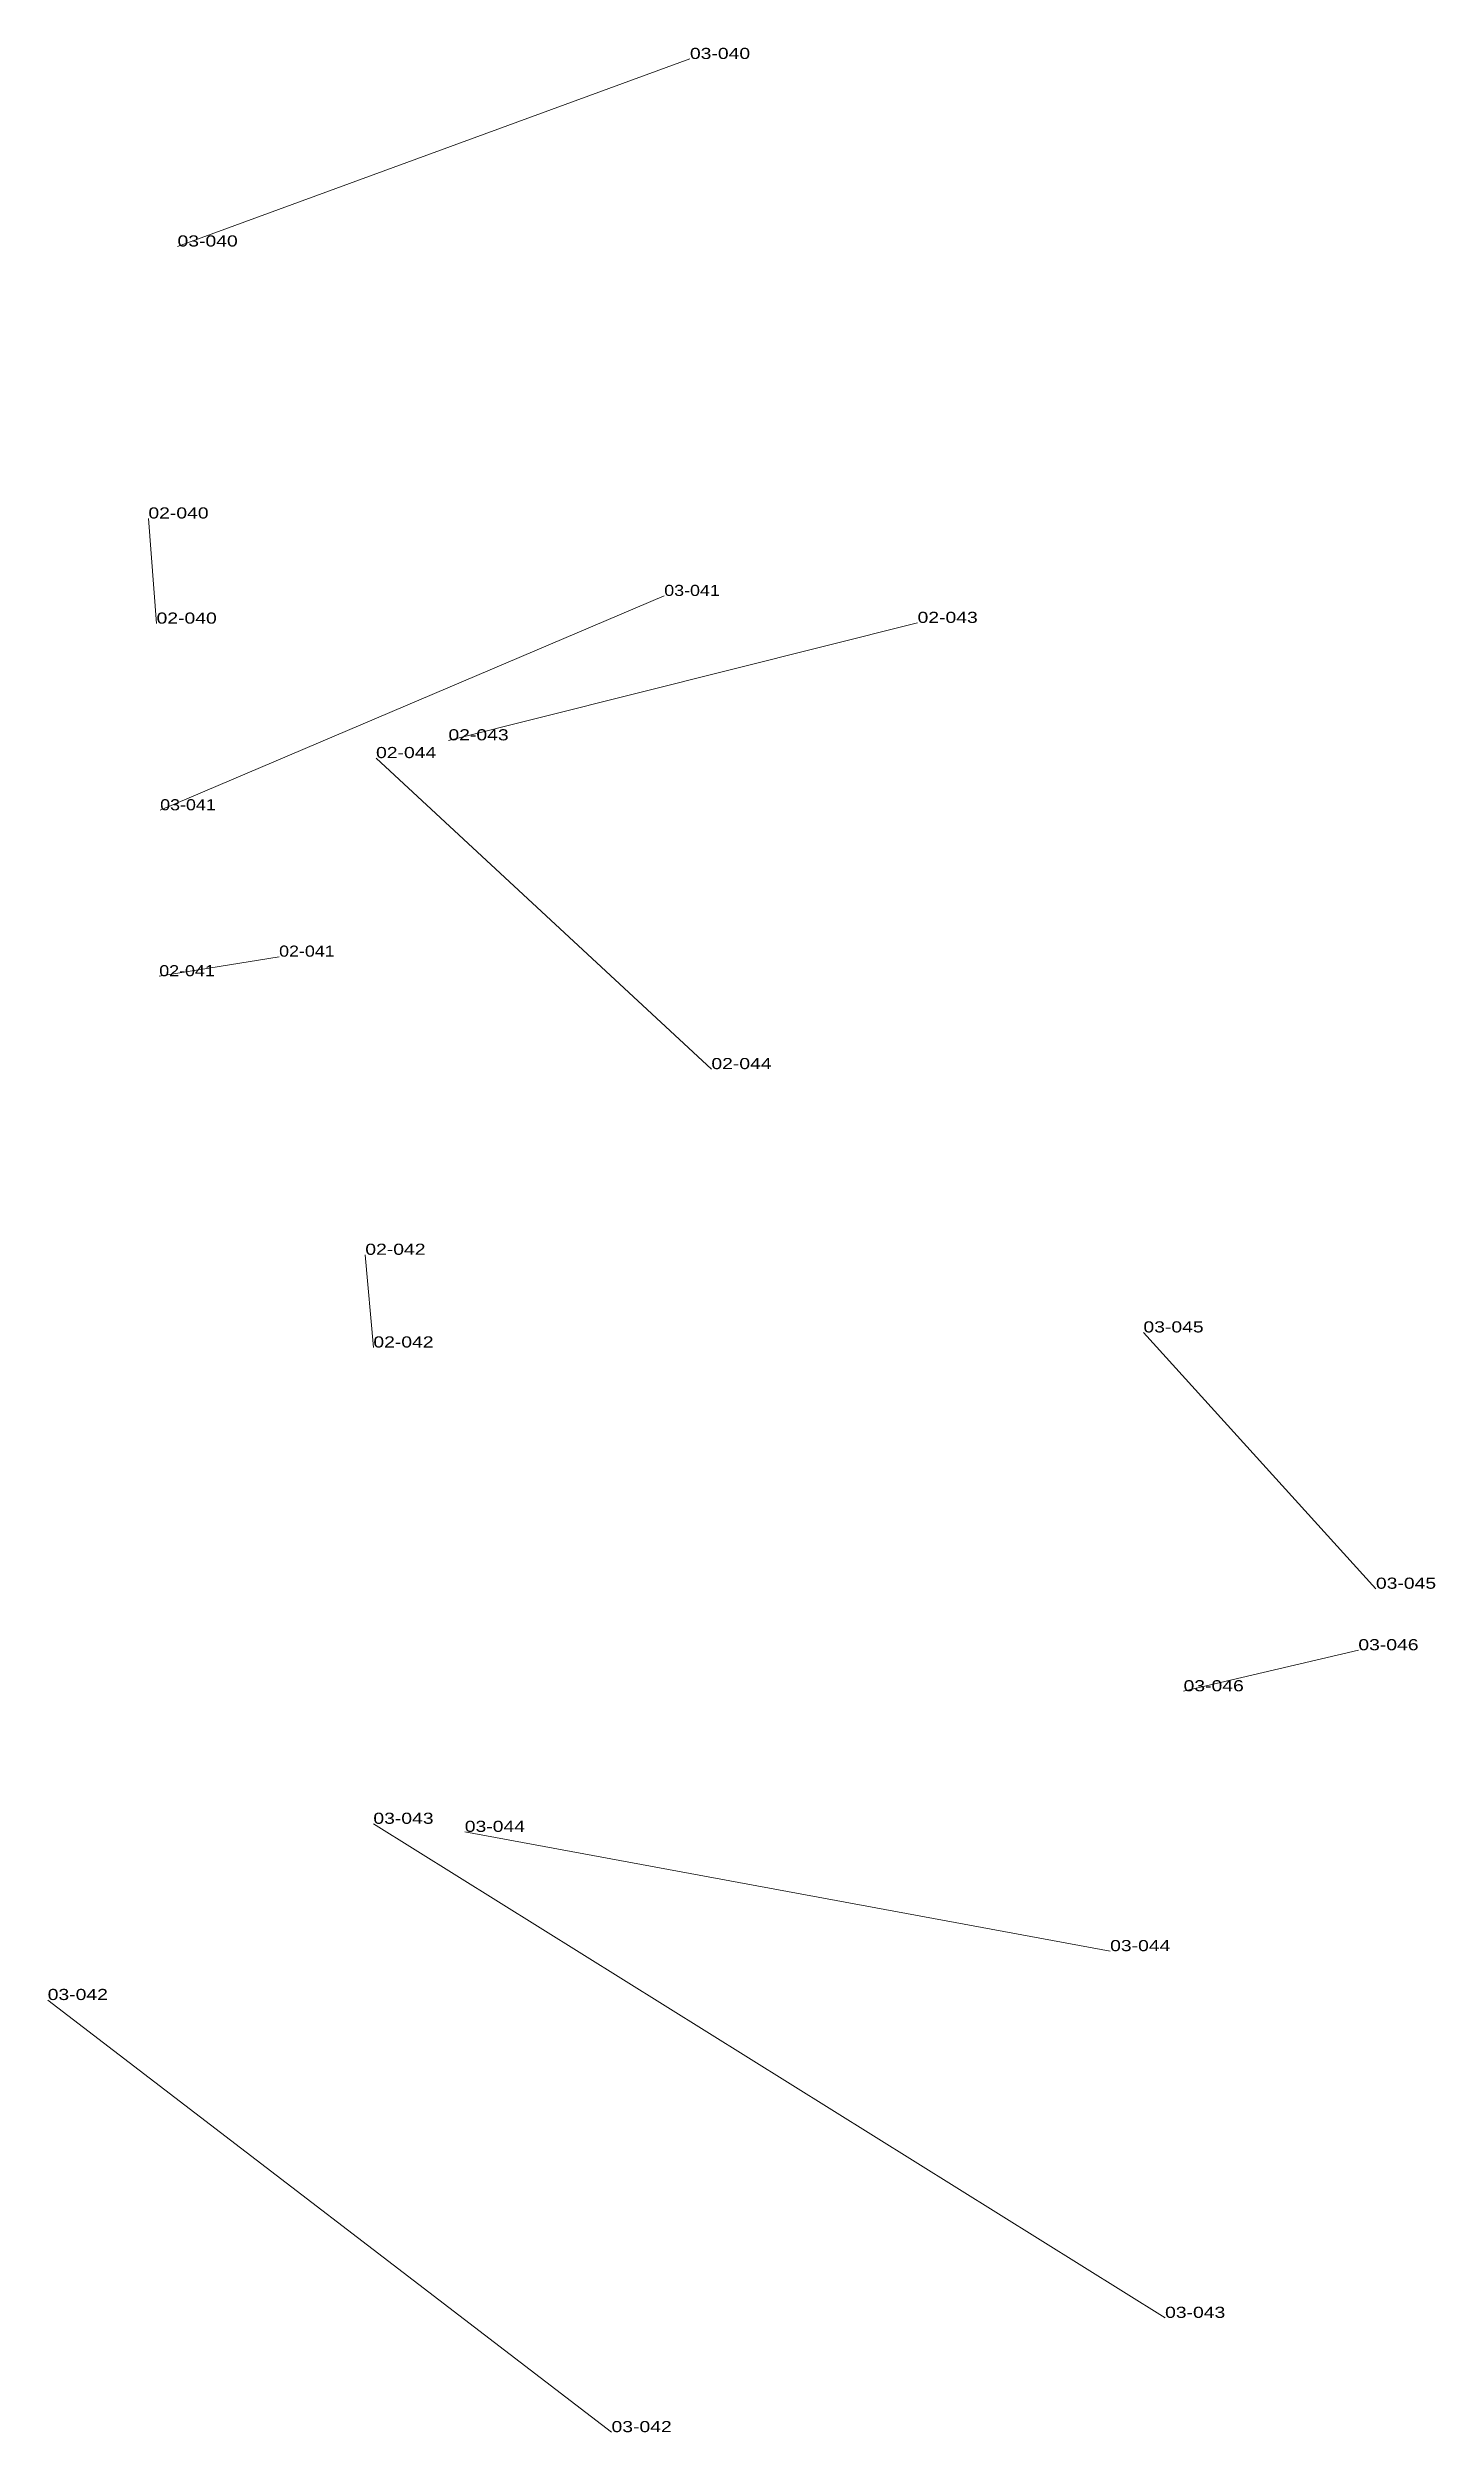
# Model space of a CAD drawing. Header units: metres. Extents: x 571156 to 607184, y 703608 to 727431.
# Drawn here: x 598930.7 to 599180.3, y 706923.3 to 707352.1 of the extents above; entities that cross this region are included whole.
import ezdxf

# ---------------------------------------------------------------- set-up
doc = ezdxf.new("R2010")
doc.units = ezdxf.units.M
doc.header["$LTSCALE"] = 0.8
doc.layers.add('60', color=7, linetype='Continuous', lineweight=13)
doc.layers.add('61', color=7, linetype='Continuous')

msp = doc.modelspace()

# ---------------------------------------------------------------- texts
at = {"layer": '60'}
for s, width, p in [('03-040', 1.3, (599046.23, 707350.11)), ('02-040', 1.3, (598948.84, 707267.46)), ('03-041', 1.2, (599041.61, 707253.53)), ('02-043', 1.3, (599087.17, 707248.68)), ('02-041', 1.2, (598972.35, 707188.65)), ('02-044', 1.3, (599050.09, 707168.43)), ('02-042', 1.3, (598987.85, 707135.03)), ('03-045', 1.3, (599169.6, 707074.97)), ('03-046', 1.3, (599166.44, 707063.91)), ('03-044', 1.3, (599121.8, 707009.79)), ('03-043', 1.3, (599131.68, 706943.83)), ('03-042', 1.3, (599032.13, 706923.28))]:
    msp.add_text(s, height=2, dxfattribs=dict(at, width=width)).set_placement(p)
at = {"layer": '61'}
for s, width, p in [('03-040', 1.3, (598954.08, 707316.38)), ('02-040', 1.3, (598950.31, 707248.55)), ('02-043', 1.3, (599002.8, 707227.56)), ('02-044', 1.3, (598989.78, 707224.37)), ('03-041', 1.2, (598950.96, 707214.98)), ('02-041', 1.2, (598950.79, 707185.13)), ('03-045', 1.3, (599127.79, 707121.07)), ('02-042', 1.3, (598989.3, 707118.36)), ('03-046', 1.3, (599135.01, 707056.53)), ('03-043', 1.3, (598989.3, 707032.69)), ('03-044', 1.3, (599005.74, 707031.24)), ('03-042', 1.3, (598930.73, 707001))]:
    msp.add_text(s, height=2, dxfattribs=dict(at, width=width)).set_placement(p)

# ---------------------------------------------------------------- linework, layer by layer
at = {"layer": '60'}
for p, q in [((598954.08, 707316.38), (599046.23, 707350.11)), ((598950.31, 707248.55), (598948.84, 707267.46)), ((598950.96, 707214.98), (599041.61, 707253.53)), ((599002.8, 707227.56), (599087.17, 707248.68)), ((598989.78, 707224.37), (599050.09, 707168.43)), ((598950.79, 707185.13), (598972.35, 707188.65)), ((598989.3, 707118.36), (598987.85, 707135.03)), ((599127.79, 707121.07), (599169.6, 707074.97)), ((599135.01, 707056.53), (599166.44, 707063.91)), ((598989.3, 707032.69), (599131.68, 706943.83)), ((599005.74, 707031.24), (599121.8, 707009.79)), ((598930.73, 707001), (599032.13, 706923.28))]:
    msp.add_line(p, q, dxfattribs=at)

msp.set_redraw_order([(e.dxf.handle, doc.entitydb.next_handle()) for e in msp.query("TEXT MTEXT ATTDEF DIMENSION ARC_DIMENSION")])  # texts and dimensions are drawn at this point

doc.saveas('drawing.dxf')
